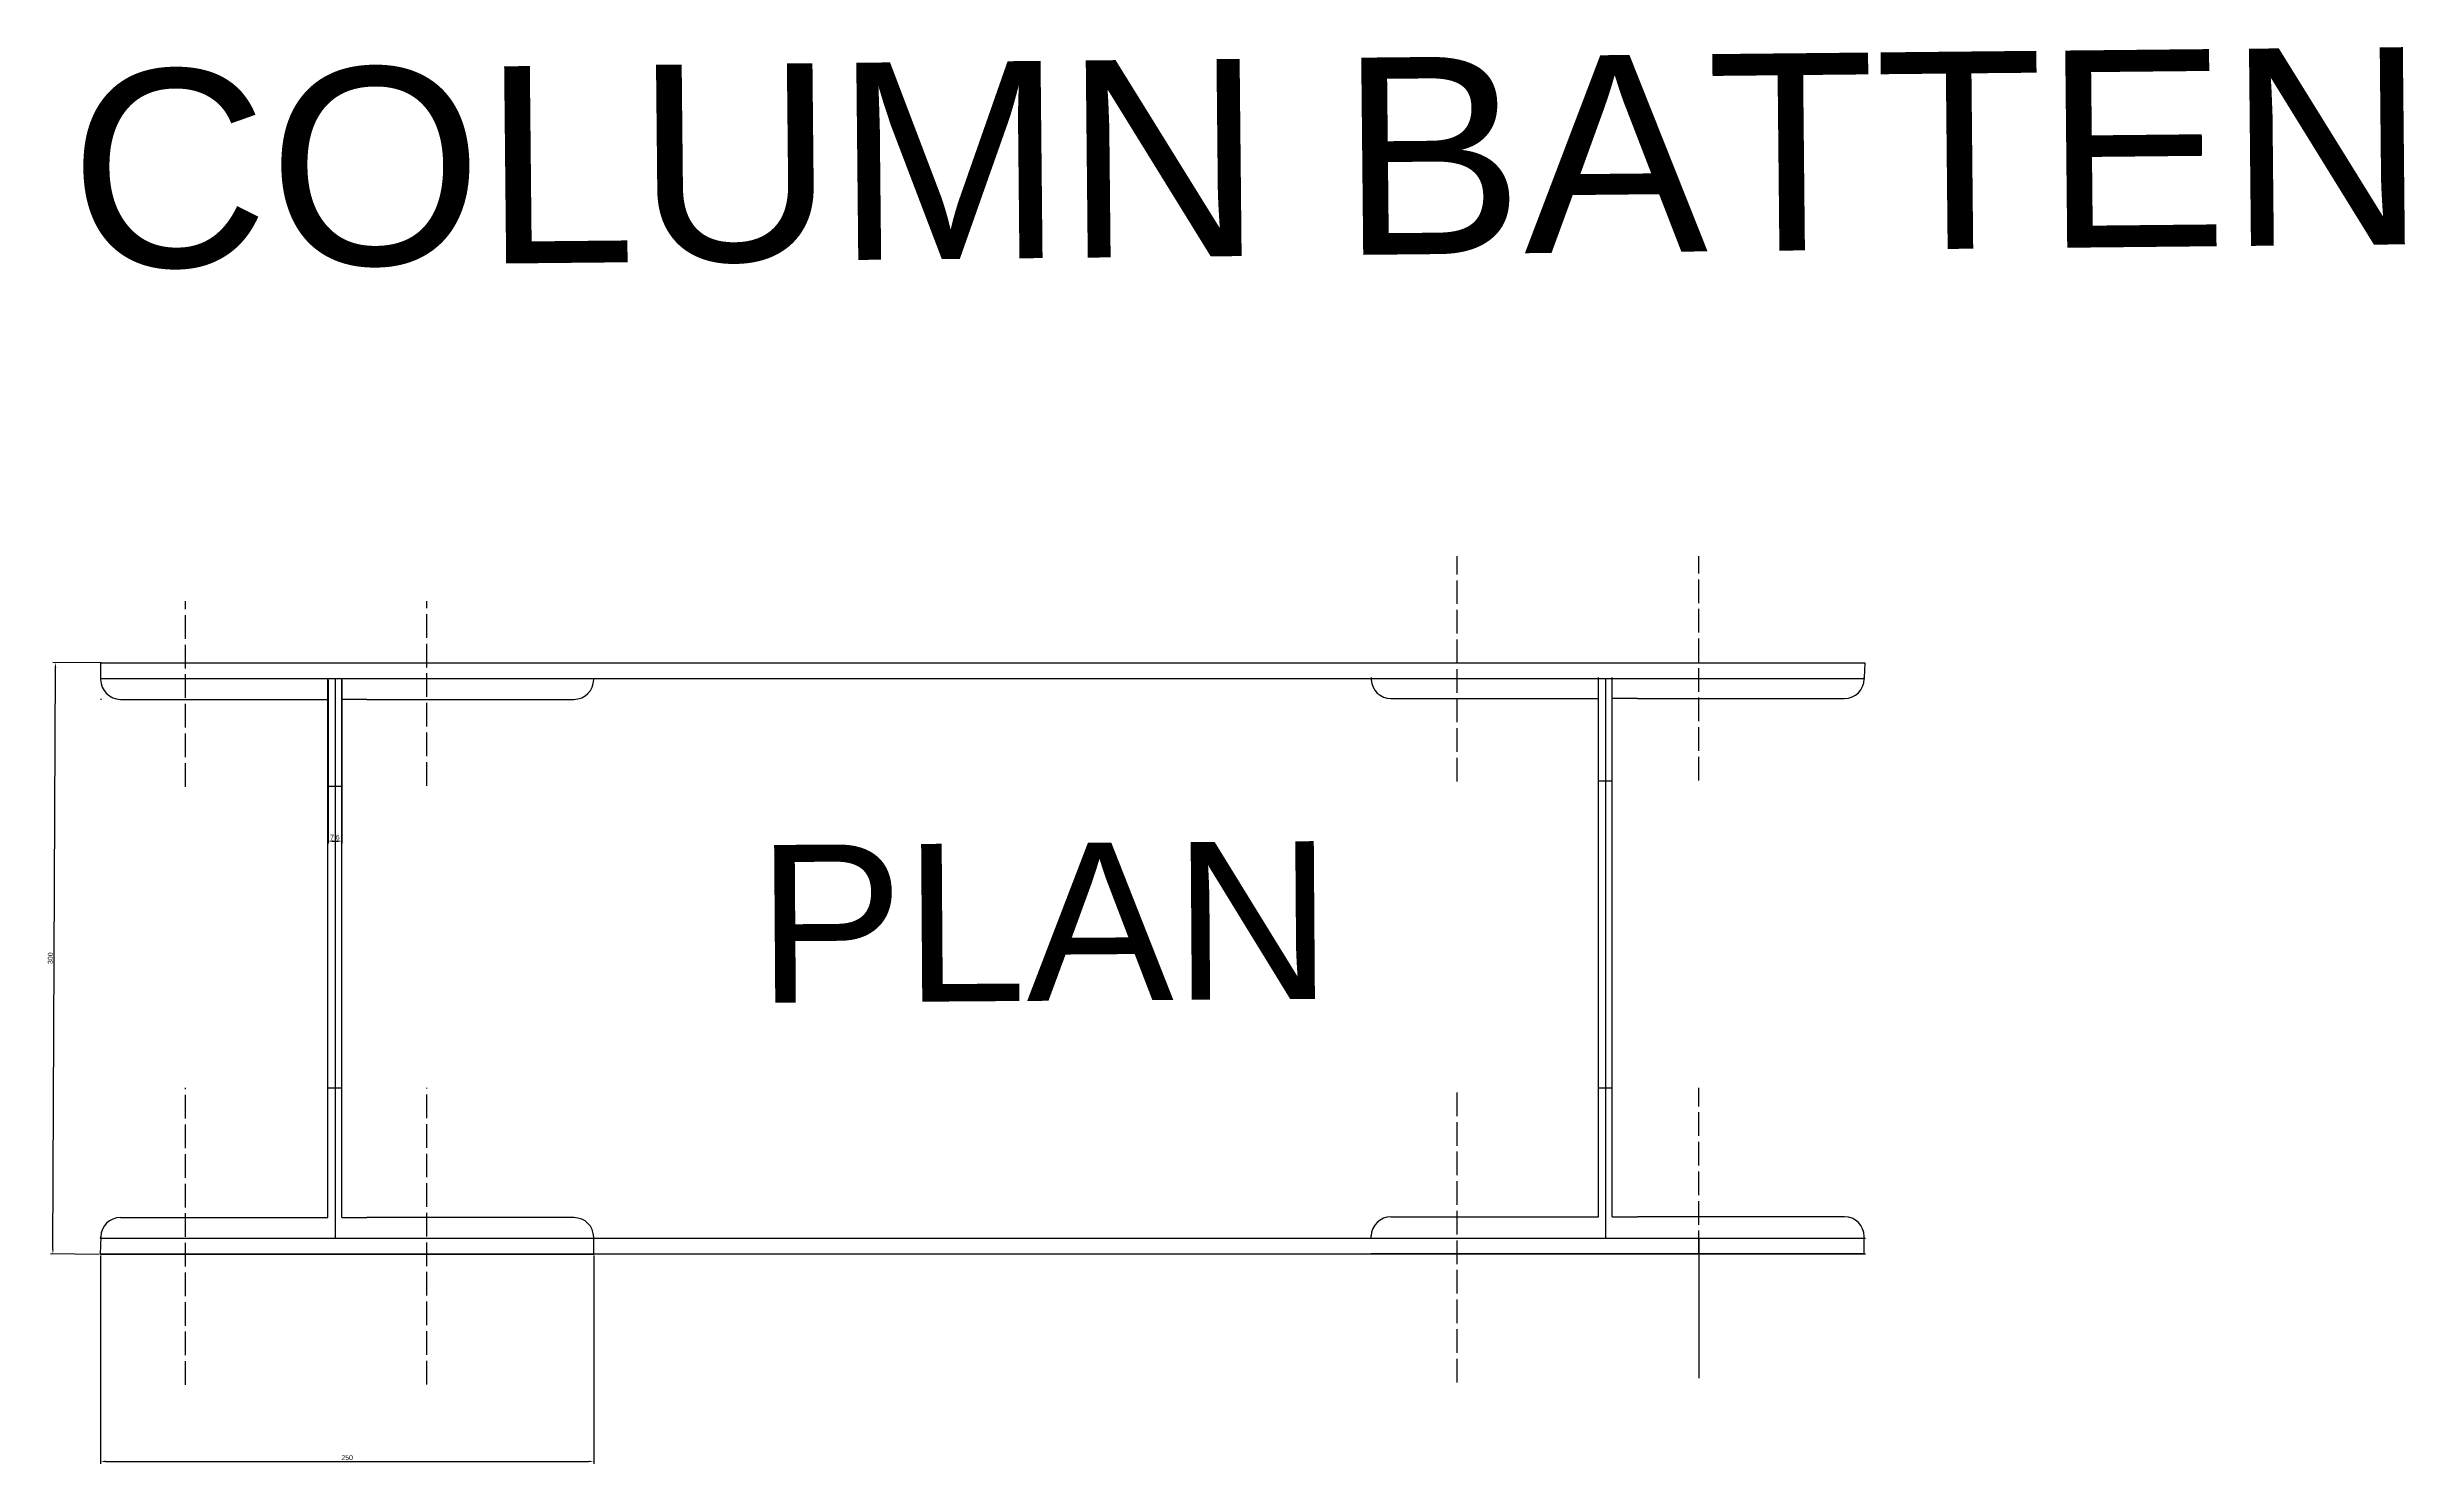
# Model space of a CAD drawing. Header units: millimetres. Extents: x 2847 to 4988, y 1651 to 4619.
# Drawn here: x 3173 to 4369, y 3900 to 4619 of the extents above; entities that cross this region are included whole.
import ezdxf

# ---------------------------------------------------------------- set-up
doc = ezdxf.new("R2010")
doc.units = ezdxf.units.MM
doc.linetypes.add('ACAD_ISO02W100', pattern=[15, 12, -3])
doc.styles.get("Standard").update_dxf_attribs({"font": 'arial.ttf'})
doc.dimstyles.new('ISO-25', dxfattribs={"dimtxt": 2.5, "dimasz": 2.5, "dimexe": 1.25, "dimexo": 0.625, "dimtad": 1, "dimtxsty": 'Standard', "dimcen": 2.5, "dimadec": 0, "dimazin": 0, "dimtfac": 1, "dimtmove": 0, "dimatfit": 3, "dimfxl": 1, "dimarcsym": 0})

# ---------------------------------------------------------------- blocks, each defined once
blk = doc.blocks.new('*D19')
at = {"color": 0, "linetype": 'Continuous', "lineweight": -2, "transparency": 16777216}
for p, q in [((3200.7, 4306.4), (3176, 4306.6)), ((3176, 4009.1), (3177.3, 4304.1)), ((3199.4, 4006.4), (3174.8, 4006.6))]:
    blk.add_line(p, q, dxfattribs=at)
at = {"color": 0, "linetype": 'Continuous', "transparency": 16777216}
for points in [[(3176.9, 4304.1), (3177.7, 4304), (3177.3, 4306.6)], [(3175.6, 4009.1), (3176.4, 4009), (3176, 4006.6)]]:
    blk.add_solid(points, dxfattribs=at)
at = {"layer": 'DEFPOINTS', "color": 0, "linetype": 'Continuous', "transparency": 16777216}
for p in [(3177.3, 4306.6), (3201.3, 4306.4), (3200, 4006.4)]:
    blk.add_point(p, dxfattribs=at)
at = {"color": 0, "linetype": 'Continuous', "transparency": 16777216, "insert": (3174.7, 4156.6), "char_height": 2.5, "attachment_point": 5, "rotation": 89.7523}
blk.add_mtext('300', dxfattribs=at)
blk = doc.blocks.new('*D20')
at = {"color": 0, "linetype": 'Continuous', "lineweight": -2, "transparency": 16777216}
for p, q in [((3315.5, 4297.8), (3315.5, 4214.7)), ((3322.5, 4297.8), (3322.5, 4214.7)), ((3318, 4216), (3320, 4216))]:
    blk.add_line(p, q, dxfattribs=at)
at = {"color": 0, "linetype": 'Continuous', "transparency": 16777216}
for points in [[(3318, 4216.4), (3318, 4215.5), (3315.5, 4216)], [(3320, 4216.4), (3320, 4215.5), (3322.5, 4216)]]:
    blk.add_solid(points, dxfattribs=at)
at = {"layer": 'DEFPOINTS', "color": 0, "linetype": 'Continuous', "transparency": 16777216}
for p in [(3315.5, 4298.4), (3322.5, 4298.4), (3322.5, 4216)]:
    blk.add_point(p, dxfattribs=at)
at = {"color": 0, "linetype": 'Continuous', "transparency": 16777216, "insert": (3319, 4217.9), "char_height": 2.5, "attachment_point": 5}
blk.add_mtext('7.6', dxfattribs=at)
blk = doc.blocks.new('*D21')
at = {"color": 0, "linetype": 'Continuous', "lineweight": -2, "transparency": 16777216}
for p, q in [((3200.2, 4005.8), (3200.2, 3900.2)), ((3450.2, 4005.8), (3450.2, 3900.2)), ((3202.7, 3901.4), (3447.7, 3901.4))]:
    blk.add_line(p, q, dxfattribs=at)
at = {"color": 0, "linetype": 'Continuous', "transparency": 16777216}
for points in [[(3202.7, 3901.8), (3202.7, 3901), (3200.2, 3901.4)], [(3447.7, 3901.8), (3447.7, 3901), (3450.2, 3901.4)]]:
    blk.add_solid(points, dxfattribs=at)
at = {"layer": 'DEFPOINTS', "color": 0, "linetype": 'Continuous', "transparency": 16777216}
for p in [(3200.2, 4006.4), (3450.2, 4006.4), (3450.2, 3901.4)]:
    blk.add_point(p, dxfattribs=at)
at = {"color": 0, "linetype": 'Continuous', "transparency": 16777216, "insert": (3325.2, 3903.3), "char_height": 2.5, "attachment_point": 5}
blk.add_mtext('250', dxfattribs=at)

msp = doc.modelspace()

# ---------------------------------------------------------------- linework, layer by layer
at = {"linetype": 'ACAD_ISO02W100'}
for p, q in [((3888.1, 4246.218), (3888.1, 4360.449)), ((4010.483, 4246.721), (4010.483, 4360.449)), ((3243.258, 4243.566), (3243.258, 4337.57)), ((3365.64, 4244.07), (3365.64, 4337.57)), ((3243.258, 3940.232), (3243.258, 4090.925)), ((3365.64, 3940.47), (3365.64, 4090.925)), ((3888.1, 3941.488), (3888.1, 4090.925)), ((4010.483, 4006.446), (4010.483, 4090.925))]:
    msp.add_line(p, q, dxfattribs=at)
for p, q in [((3200.224, 4306.446), (4094.665, 4306.446)), ((3200.224, 4306.446), (3200.224, 4297.858)), ((4094.665, 4306.446), (4094.413, 4298.89)), ((3200.224, 4298.446), (4094.665, 4298.446)), ((3315.48, 4025.043), (3315.48, 4298.446)), ((3319.073, 4298.446), (3319.073, 4014.446)), ((3322.48, 4025.043), (3322.48, 4298.446)), ((3450.224, 4297.858), (3450.224, 4298.446)), ((3844.413, 4298.89), (3844.462, 4297.836)), ((3959.669, 4025.486), (3959.669, 4298.89)), ((3963.256, 4298.446), (3963.256, 4014.446)), ((3966.669, 4025.486), (3966.669, 4298.89)), ((4094.413, 4298.301), (4094.413, 4298.89)), ((3200.717, 4287.858), (3200.224, 4287.858)), ((3210.224, 4287.858), (3315.48, 4287.858)), ((3335.224, 4287.858), (3322.48, 4287.858)), ((3335.224, 4287.858), (3440.224, 4287.858)), ((3854.451, 4288.301), (3959.669, 4288.301)), ((3979.413, 4288.301), (3966.669, 4288.301)), ((3979.413, 4288.301), (4084.413, 4288.301)), ((3210.241, 4025.043), (3315.48, 4025.043)), ((3322.48, 4025.043), (3335.224, 4025.046)), ((3440.224, 4025.046), (3335.224, 4025.046)), ((3854.43, 4025.486), (3959.669, 4025.486)), ((3966.669, 4025.486), (3979.413, 4025.49)), ((4084.413, 4025.49), (3979.413, 4025.49)), ((3200.244, 4015.285), (3200.031, 4006.446)), ((3200.224, 4014.446), (3200.244, 4015.285)), ((4095.067, 4014.446), (3200.224, 4014.446)), ((4095.067, 4006.446), (3200.224, 4006.446)), ((3200.224, 4006.446), (3450.224, 4006.446)), ((3450.224, 4014.446), (3450.224, 4015.046)), ((3450.224, 4006.446), (3450.224, 4014.446)), ((3844.413, 4014.89), (3844.433, 4015.728)), ((3844.413, 4006.89), (4094.413, 4006.89)), ((4094.413, 4014.89), (4094.413, 4015.49)), ((4094.413, 4006.89), (4094.413, 4014.89))]:
    msp.add_line(p, q)
at = {"linetype": 'Continuous'}
for p, q in [((3315.48, 4243.863), (3322.48, 4243.892)), ((3959.669, 4246.512), (3966.669, 4246.541)), ((3315.48, 4090.925), (3322.48, 4090.925)), ((3959.669, 4090.925), (3966.669, 4090.925)), ((4010.483, 4014.446), (4010.483, 3943.603))]:
    msp.add_line(p, q, dxfattribs=at)
for centre, start, end in [((3210.224, 4297.858), 180, 270), ((3440.224, 4297.858), 270, 0), ((3854.451, 4298.301), 182.665503, 270), ((4084.413, 4298.301), 270, 0), ((3210.241, 4015.043), 90, 178.616946), ((3440.224, 4015.046), 0, 90), ((3854.43, 4015.486), 90, 178.616946), ((4084.413, 4015.49), 0, 90)]:
    msp.add_arc(centre, 10, start, end)

# ---------------------------------------------------------------- texts
for s, height, rotation, p in [('COLUMN BATTEN', 100, 0.578327, (3184.85, 4506.664)), ('PLAN', 80, 0.409204, (3533.113, 4133.943))]:
    msp.add_text(s, height=height, rotation=rotation, dxfattribs=at).set_placement(p)

# ---------------------------------------------------------------- dimensions: what is measured, and where the dimension line sits
dim = msp.add_aligned_dim(p1=(3200.031, 4006.446), p2=(3201.328, 4306.446), distance=24.031, dimstyle='ISO-25', dxfattribs=at)
dim.commit()
dim.dimension.update_dxf_attribs({"geometry": '*D19', "text_midpoint": (3174.746, 4156.559)})
dim = msp.add_linear_dim(base=(3322.48, 4215.959), p1=(3315.48, 4298.446), p2=(3322.48, 4298.446), text='7.6', dimstyle='ISO-25', dxfattribs=at)
dim.commit()
dim.dimension.update_dxf_attribs({"geometry": '*D20', "text_midpoint": (3318.98, 4217.86)})
dim = msp.add_linear_dim(base=(3450.224, 3901.42), p1=(3200.224, 4006.446), p2=(3450.224, 4006.446), dimstyle='ISO-25', dxfattribs=at)
dim.commit()
dim.dimension.update_dxf_attribs({"geometry": '*D21', "text_midpoint": (3325.224, 3903.321)})

doc.saveas('drawing.dxf')
